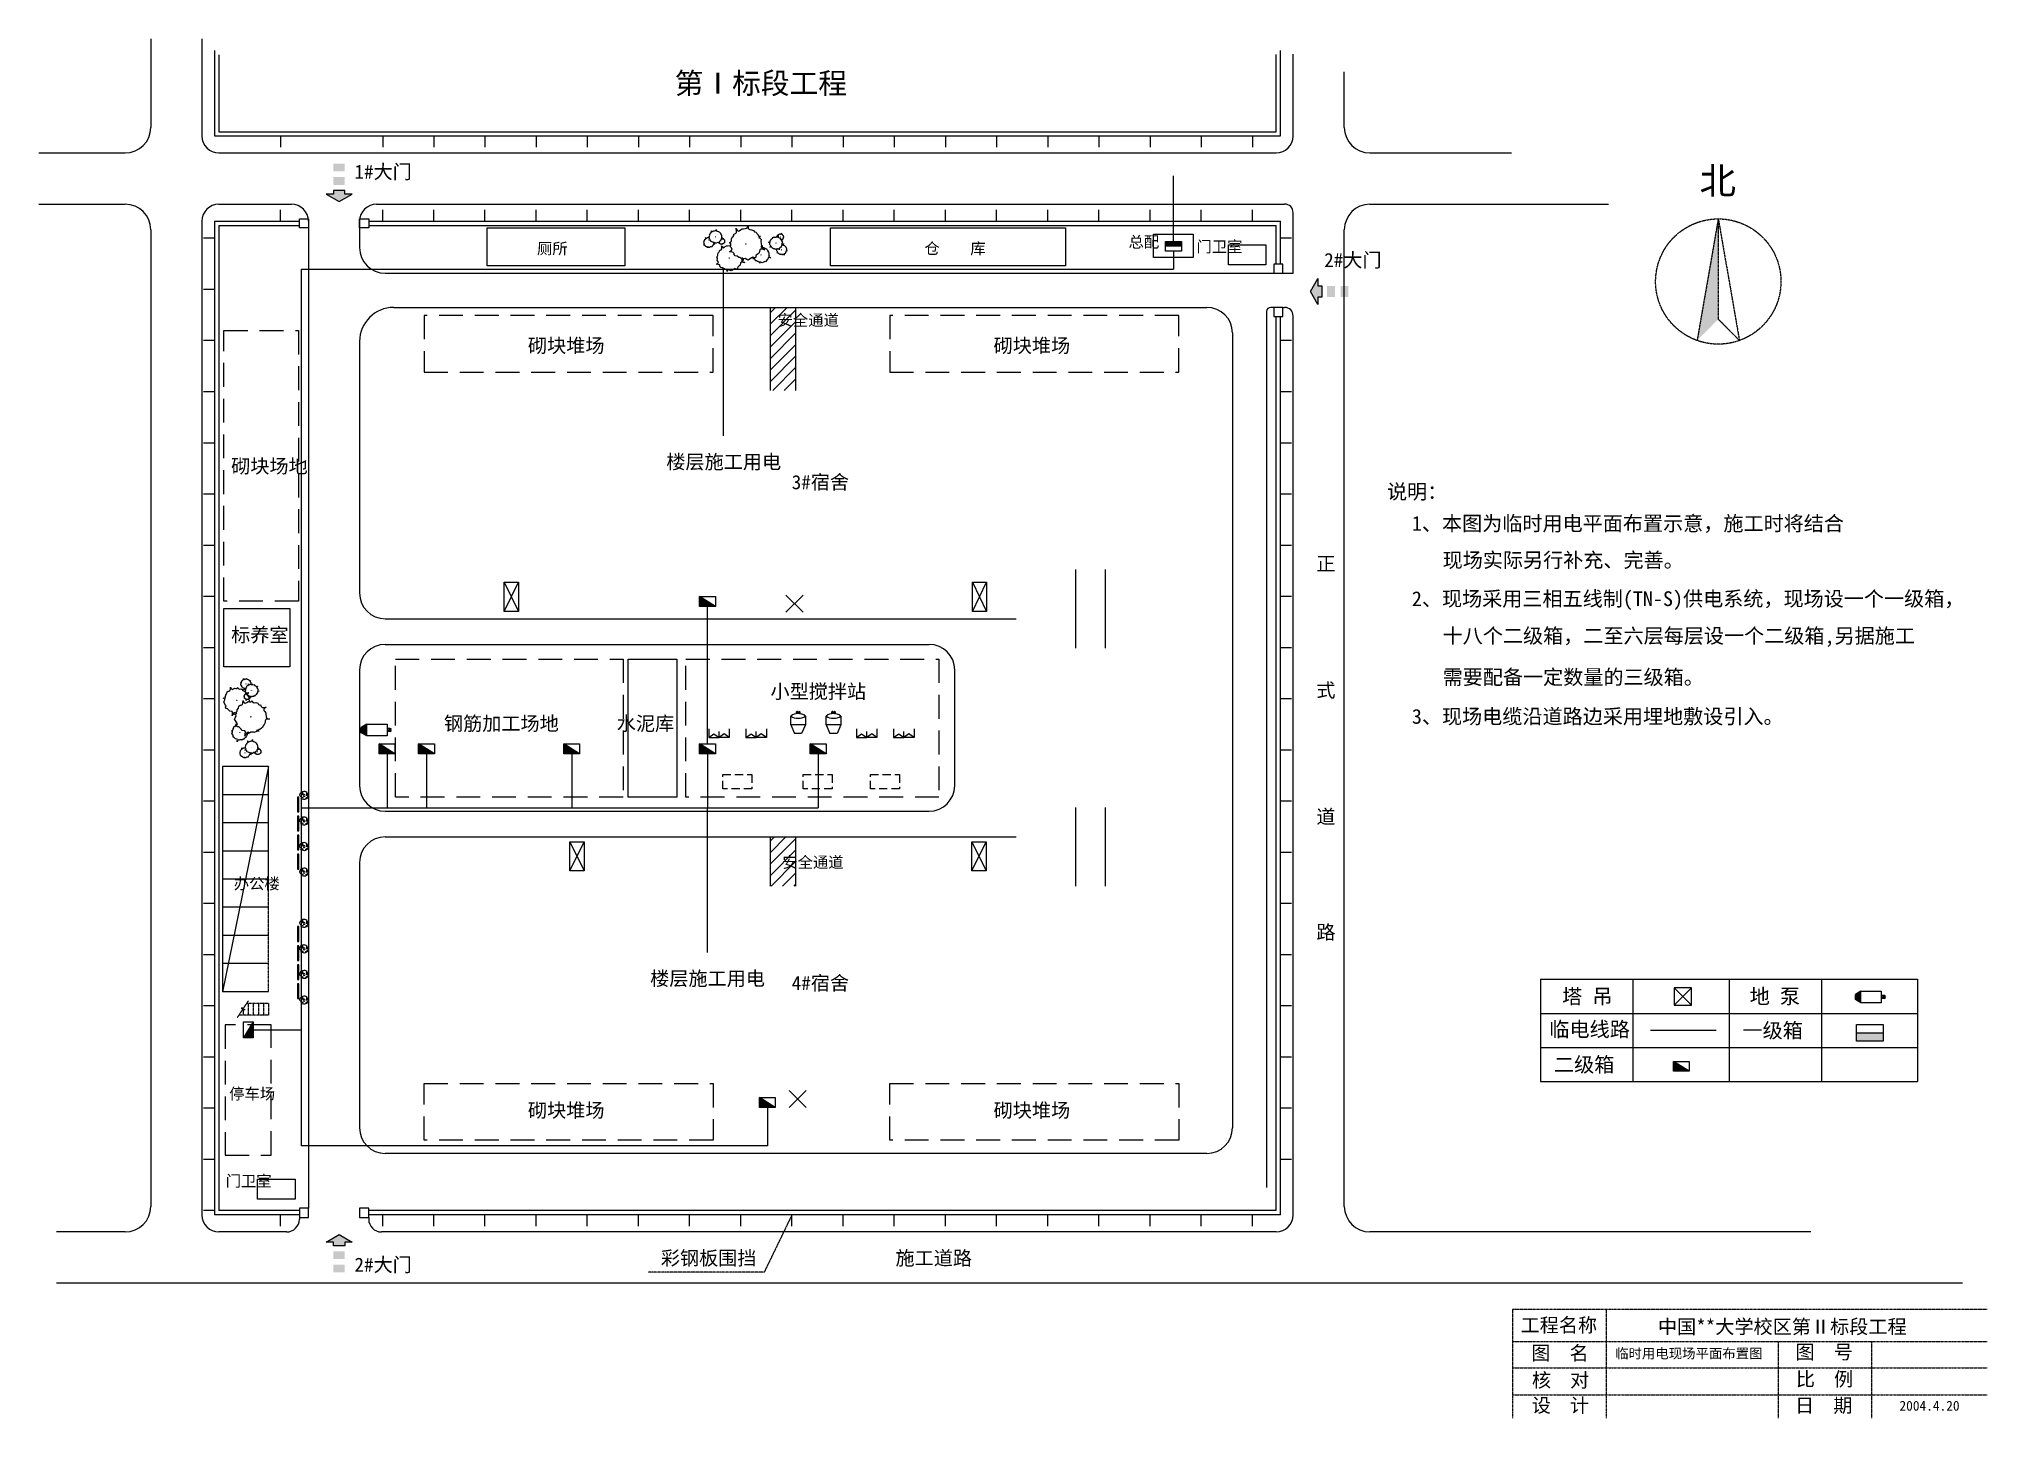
# Model space of a CAD drawing. Extents: x -337559 to 1065231, y 80891 to 497838.
# Drawn here: x 836745 to 1065231, y 336141 to 497838 of the extents above; entities that cross this region are included whole.
import ezdxf

# ---------------------------------------------------------------- set-up
doc = ezdxf.new("R2010")
doc.units = 0
for name, pattern in [('CENTER', [50.8, 31.75, -6.35, 6.35, -6.35]), ('DASHED', [19.05, 12.7, -6.35]), ('DASHED2', [9.525, 6.35, -3.175])]:
    doc.linetypes.add(name, pattern=pattern)
doc.layers.get('0').update_dxf_attribs({"linetype": 'CONTINUOUS'})
for name, color, linetype in [('LAYER3', 3, 'CONTINUOUS'), ('LUNKUO', 6, 'CONTINUOUS'), ('临电', 6, '电线'), ('周边', 7, 'CONTINUOUS'), ('围墙', 7, 'CONTINUOUS'), ('堆场', 7, 'DASHED'), ('塔吊机械', 1, 'CONTINUOUS'), ('墙基线', 7, 'CONTINUOUS'), ('拟建', 7, 'CONTINUOUS'), ('机械', 1, 'CONTINUOUS'), ('柱', 1, 'CONTINUOUS'), ('标注', 7, 'CONTINUOUS'), ('绿化', 3, 'CONTINUOUS'), ('道路', 8, 'CONTINUOUS')]:
    doc.layers.add(name, color=color, linetype=linetype)
doc.styles.add('文字', font='SimSun.ttf')
doc.linetypes.add('电线', pattern='A,0.5,-0.2,["V",STANDARD,S=0.1,R=0,X=-0.01,Y=-0.05],-0.25', length=0.95)
pattern_1 = [(45, (389205.8, -882519.9), (-673.5192, 673.5192), [])]

msp = doc.modelspace()

# ---------------------------------------------------------------- texts
at = {"linetype": 'CENTER', "style": '文字'}
for s, height, p in [('第Ⅰ标段工程', 2468.38, (911313.4, 491415.3)), ('1#大门', 1645.59, (873748.8, 481453.9)), ('北', 3134.4, (1031510.7, 479645)), ('厕所', 1316.47, (895161, 472616.6)), ('仓    库 ', 1316.47, (940602.9, 472616.6)), ('总配', 1316.47, (964543.6, 473386.2)), ('门卫室', 1316.47, (972513.9, 472831.2)), ('2#大门', 1645.59, (987489.2, 471094.5)), ('安全通道', 1316.47, (923377.9, 464206.1)), ('砌块堆场', 1645.59, (894102, 461066.3)), ('砌块堆场', 1645.59, (948720.2, 461066.3)), ('砌块场地', 1645.59, (859290.1, 446934)), ('楼层施工用电', 1645.59, (910324.9, 447433.9)), ('3#宿舍', 1645.59, (925033.8, 445050.7)), ('正', 1645.6, (986567.3, 435485.1)), ('标养室', 1645.59, (859290.1, 427142.3)), ('小型搅拌站', 1645.59, (922543.3, 420513)), ('式', 1645.6, (986567.3, 420656.2)), ('钢筋加工场地', 1645.59, (884249, 416754.3)), ('水泥库', 1645.59, (904516.6, 416754.3)), ('道', 1645.6, (986567.3, 405827.3)), ('安全通道', 1316.47, (923933.9, 400648.3)), ('路', 1645.6, (986567.3, 392287.9)), ('楼层施工用电', 1645.59, (908429.6, 386855.3)), ('4#宿舍', 1645.59, (925033.8, 386317.3)), ('停车场', 1316.47, (859055.9, 373504.2)), ('砌块堆场', 1645.59, (894102, 371402)), ('砌块堆场', 1645.59, (948720.2, 371402)), ('门卫室', 1316.47, (858647.4, 363275.3)), ('2#大门', 1645.59, (873748.8, 353298.3)), ('彩钢板围挡', 1645.59, (909680.4, 354070.9)), ('施工道路', 1645.59, (937202.5, 354070.9)), ('工程名称', 1645.59, (1010520, 346213)), ('中国**大学校区第Ⅱ标段工程', 1645.586, (1026630.6, 346034.7)), ('图  名', 1645.59, (1011774.2, 342940.7)), ('临时用电现场平面布置图', 1151.91, (1021611.1, 343134.1)), ('图  号', 1645.59, (1042767.3, 343060.6)), ('核  对', 1645.59, (1011850, 339753.4)), ('比  例', 1645.59, (1042807.7, 339883.7)), ('设  计', 1645.59, (1011824.7, 336807.1)), ('日  期', 1645.59, (1042708.1, 336802.3)), ('2004.4.20', 1151.91, (1054959, 337004.3))]:
    msp.add_text(s, height=height, dxfattribs=at).set_placement(p)
at = {"linetype": 'CENTER', "insert": (864983.5, 399458.6), "char_height": 1316.47, "width": 6475.664, "attachment_point": 3, "style": '文字'}
msp.add_mtext('办公楼', dxfattribs=at)
at = {"layer": '标注', "ltscale": 500, "style": '文字'}
for s, height, p in [('说明：', 1728.19, (994851.9, 443895.9)), ('1、本图为临时用电平面布置示意，施工时将结合', 1728.193, (997771.1, 440169.3)), ('现场实际另行补充、完善。', 1728.193, (1001379.9, 435874)), ('2、现场采用三相五线制(TN-S)供电系统，现场设一个一级箱，', 1728.193, (997771.1, 431345.5)), ('十八个二级箱，二至六层每层设一个二级箱,另据施工', 1728.193, (1001379.9, 426995.6)), ('需要配备一定数量的三级箱。', 1728.193, (1001379.9, 422150.3)), ('3、现场电缆沿道路边采用埋地敷设引入。', 1728.193, (997771.1, 417544.4))]:
    msp.add_text(s, height=height, dxfattribs=at).set_placement(p)
at = {"layer": '标注', "style": '文字'}
for s, p in [('塔 吊', (1015393.3, 384714.9)), ('地 泵', (1037388.6, 384714.9)), ('临电线路', (1013881.2, 380856.6)), ('一级箱', (1036536.6, 380714.9)), ('二级箱', (1014432.9, 376714.9))]:
    msp.add_text(s, height=1734.61, dxfattribs=at).set_placement(p)

# ---------------------------------------------------------------- blocks, each defined once
blk = doc.blocks.new('A$C466C0C2C')
at = {"layer": '机械'}
for p, q in [((0, 619), (250, 619)), ((0, 520), (250, 520)), ((83, 619), (83, 520)), ((100, 724), (422, 724)), ((100, 415), (422, 415)), ((250, 619), (250, 520)), ((422, 1139), (2397, 1139)), ((422, 0), (422, 1139)), ((2397, 0), (422, 0)), ((2397, 1139), (2937, 827)), ((2397, 1139), (2397, 0)), ((2397, 1139), (2397, 0)), ((2397, 0), (2937, 312)), ((2515, 1071), (2515, 68)), ((2617, 1012), (2617, 127)), ((2726, 949), (2726, 190)), ((2836, 885), (2836, 253)), ((2937, 827), (2937, 312))]:
    blk.add_line(p, q, dxfattribs=at)
for centre, start, end in [((100, 624), 90, 180), ((100, 515), 180, 270)]:
    blk.add_arc(centre, 100, start, end, dxfattribs=at)
blk = doc.blocks.new('A$C09D66538')
at = {"layer": '柱', "xscale": 1.5, "yscale": 1.5, "zscale": 1.5}
blk.add_blockref('A$C466C0C2C', (0, 0), dxfattribs=at)
blk = doc.blocks.new('A$C163C7220')
at = {"layer": 'LUNKUO', "ltscale": 2, "rotation": 359.999990026076}
blk.add_blockref('A$C09D66538', (0, 0), dxfattribs=at)
blk = doc.blocks.new('CLUMP_OF_TREES_OR_BUSHES_-')
for points in [[(-10.993, 56.487), (-9.228, 58.426), (-10.144, 63.512), (-8.923, 67.033), (-3.43, 69.772), (2.673, 72.119), (-2.82, 71.728), (-10.449, 71.728), (-13.195, 74.075), (-13.806, 83.073), (-16.857, 86.594), (-22.045, 92.071), (-22.961, 94.81), (-22.656, 98.722), (-28.759, 100.678), (-31.811, 99.113), (-35.472, 101.461), (-45.543, 109.676), (-49.815, 108.503), (-55.308, 106.155), (-59.58, 106.938), (-60.801, 113.98), (-63.242, 104.982), (-67.209, 106.938), (-70.872, 104.59), (-74.839, 104.982), (-80.637, 101.461), (-86.435, 101.069), (-90.402, 97.548), (-90.402, 94.419), (-93.454, 90.898), (-98.947, 90.115), (-105.66, 90.115), (-101.083, 87.768), (-98.031, 82.682), (-100.778, 77.596), (-103.829, 74.466), (-103.219, 69.772), (-104.134, 65.077), (-108.102, 62.73), (-104.439, 60.774), (-102.609, 55.297), (-103.829, 50.211), (-102.303, 44.342), (-98.947, 41.995), (-98.031, 38.865), (-98.031, 34.953), (-93.148, 32.606), (-90.707, 29.476), (-91.317, 22.434), (-93.454, 17.348), (-89.487, 21.26), (-85.519, 23.999), (-82.468, 23.216), (-78.806, 19.304), (-74.228, 15.783), (-69.956, 15.392), (-59.886, 12.653), (-58.254, 7.074)], [(59.448, 5.262), (60.936, 4.858), (62.652, -1.011), (63.415, 4.858), (64.178, 5.836), (66.848, 6.814), (69.709, 6.569), (73.905, 7.792), (76.385, 9.748), (79.627, 10.237), (81.153, 12.438), (84.014, 15.127), (84.205, 17.084), (85.158, 17.573), (88.591, 16.839), (85.73, 20.262), (88.591, 20.751), (89.545, 21.974), (90.689, 24.174), (91.452, 24.663), (90.499, 25.886), (91.261, 31.999), (92.596, 33.466), (92.024, 36.645), (92.787, 38.845), (96.22, 40.557), (100.035, 42.024), (96.602, 41.779), (91.834, 41.779), (90.117, 43.246), (89.736, 48.871), (87.828, 51.071), (84.586, 54.494), (84.014, 56.206), (84.205, 58.651), (80.39, 59.873), (78.483, 58.895), (76.194, 60.362), (69.9, 65.497), (67.23, 64.764), (63.797, 63.297), (61.126, 63.786), (60.364, 68.187), (58.838, 62.563), (56.358, 63.786), (54.07, 62.319), (51.59, 62.563), (47.966, 60.362), (44.343, 60.118), (41.863, 57.917), (41.863, 55.961), (39.956, 53.761), (36.523, 53.272), (32.327, 53.272), (35.187, 51.805), (36.641, 49.381)]]:
    blk.add_lwpolyline(points)
for points in [[(-4.577, 66.508), (-7.629, 55.261), (-12.588, 57.706), (-17.166, 54.772), (-22.125, 55.261), (-29.372, 50.86), (-36.62, 50.371), (-41.579, 45.969), (-41.579, 42.057), (-45.393, 37.656), (-52.259, 36.678), (-60.651, 36.678), (-54.93, 33.743), (-51.115, 27.386), (-54.548, 21.029), (-58.363, 17.116), (-57.6, 11.248), (-58.744, 5.38), (-63.703, 2.446), (-59.126, 0), (-56.837, -6.846), (-58.363, -13.203), (-56.455, -20.539), (-52.259, -23.473), (-51.115, -27.385), (-51.115, -32.275), (-45.012, -35.21), (-41.96, -39.122), (-42.723, -47.924), (-45.393, -54.282), (-40.434, -49.391), (-35.475, -45.968), (-31.661, -46.946), (-27.083, -51.837), (-21.362, -56.238), (-16.021, -56.727), (-3.433, -60.15), (0, -71.887), (1.526, -60.15), (3.052, -58.194), (8.392, -56.238), (14.114, -56.727), (22.506, -54.282), (27.465, -50.369), (33.949, -49.391), (37.001, -44.99), (42.723, -39.611), (43.104, -35.699), (45.012, -34.721), (51.878, -36.188), (46.156, -29.341), (51.878, -28.363), (53.785, -25.918), (56.074, -21.517), (57.6, -20.539), (55.692, -18.094), (57.218, -5.868), (59.888, -2.934), (58.744, 3.424), (60.27, 7.825), (67.136, 11.248), (74.765, 14.182), (67.899, 13.693), (58.363, 13.693), (54.93, 16.627), (54.167, 27.875), (50.352, 32.276), (43.867, 39.123), (42.723, 42.546), (43.104, 47.436), (35.475, 49.882), (31.661, 47.925), (27.083, 50.86), (14.495, 61.129), (9.155, 59.662), (2.289, 56.728), (-3.052, 57.706)], [(-58.055, 61.947), (-58.97, 60.774), (-57.139, 60.774)], [(-1.144, 1.468), (-2.289, 0), (0, 0)], [(62.08, 35.667), (61.508, 34.933), (62.652, 34.933)]]:
    blk.add_lwpolyline(points, close=True)
blk = doc.blocks.new('A$C7AB25CB9')
at = {"layer": 'LAYER3'}
for p, q in [((42, 1205), (807, 1177)), ((807, 1177), (99, 1328)), ((994, 266), (219, 274)), ((445, 91), (994, 266)), ((1105, 1773), (1462, 1084)), ((1590, 617), (1120, 0)), ((1287, 60), (1590, 617)), ((1462, 1084), (1415, 1636))]:
    blk.add_line(p, q, dxfattribs=at)
blk.add_circle((924, 873), 200, dxfattribs=at)
for start, end in [(159.4395, 222.05005), (76.77535, 150.94372), (240.41806, 284.14241), (295.3565, 55.35439)]:
    blk.add_arc((897, 885), 913, start, end, dxfattribs=at)
blk = doc.blocks.new('A$C3C6C44F6')
at = {"layer": '周边'}
h = blk.add_hatch(color=256, dxfattribs=at)
h.paths.add_polyline_path([(1986, 828), (786, 828), (786, 0), (1986, 0)])
h.paths.add_polyline_path([(786, 2266), (786, 1438), (1986, 1438), (1986, 2266)])
h.paths.add_polyline_path([(1986, 2844), (1986, 3244), (2771, 3244), (1386, 4044), (0, 3244), (786, 3244), (786, 2844)])
at = {"layer": '周边', "linetype": 'CONTINUOUS'}
blk.add_lwpolyline([(1986, 3244), (1986, 2844), (786, 2844), (786, 3244), (0, 3244), (1386, 4044), (2771, 3244), (1986, 3244)], dxfattribs=at)
blk = doc.blocks.new('7')
at = {"layer": '塔吊机械', "ltscale": 100}
for p, q in [((-768, 863), (-1790, 418)), ((-1790, -418), (-1790, 418)), ((-768, -863), (-768, 863)), ((-768, 863), (253, 863)), ((551, -138), (551, 132)), ((599, 180), (769, 180)), ((651, -29), (651, 23)), ((769, 71), (699, 71)), ((817, 132), (817, 119)), ((-768, -863), (-1790, -418)), ((253, -863), (-768, -863)), ((769, -186), (599, -186)), ((769, -77), (699, -77)), ((817, -125), (817, -138))]:
    blk.add_line(p, q, dxfattribs=at)
at = {"layer": '塔吊机械'}
for centre, radius, start, end in [((1597, 0), 1597, 147.30796, 212.69204), ((-848, 0), 1399, 321.93184, 38.06816), ((599, 132), 48, 90, 180), ((699, 23), 48, 90, 180), ((769, 132), 48, 0, 90), ((769, 119), 48, 270, 0), ((599, -138), 48, 180, 270), ((699, -29), 48, 180, 270), ((769, -125), 48, 0, 90), ((769, -138), 48, 270, 0)]:
    blk.add_arc(centre, radius, start, end, dxfattribs=at)

# ---------------------------------------------------------------- hatches: boundary and pattern name
at = {"linetype": 'CENTER'}
msp.add_hatch(color=256, dxfattribs=at).paths.add_polyline_path([(1033708.2, 476745.8), (1031224.9, 462483.2), (1033708.2, 464989.6)])
at = {"layer": '临电', "ltscale": 6000}
for points in [[(968864.6, 474106.7), (968864.6, 473528.7), (970733.7, 473528.7), (970733.7, 474106.7)], [(914209, 432467.4), (914209, 431311.5), (916078.1, 431311.5)], [(876632.6, 415185.2), (876632.6, 414029.3), (878501.7, 414029.3)], [(881257.6, 415185.2), (881257.6, 414029.3), (883126.7, 414029.3)], [(898294.1, 415185.2), (898294.1, 414029.3), (900163.1, 414029.3)], [(914209, 415185.2), (914209, 414029.3), (916078.1, 414029.3)], [(927215.1, 415185.2), (927215.1, 414029.3), (929084.2, 414029.3)], [(860716, 380713.6), (861872, 380713.6), (861872, 382582.6)], [(1053040.1, 380342.5), (1053040.1, 381305.7), (1049925, 381305.7), (1049925, 380342.5)], [(1028444.3, 377956.4), (1028444.3, 376800.5), (1030313.4, 376800.5)], [(921243.2, 373713.9), (921243.2, 372557.9), (923112.3, 372557.9)]]:
    msp.add_hatch(color=256, dxfattribs=at).paths.add_polyline_path(points)
at = {"layer": '绿化', "ltscale": 8000}
h = msp.add_hatch(dxfattribs=at)
h.set_pattern_fill('ANSI31', color=256, scale=300, style=0)
h.set_pattern_definition(pattern_1)
h.paths.add_polyline_path([(922535.9, 456605.7), (925535.9, 456605.7), (925535.9, 464179), (924223.1, 466370.6), (922535.9, 466370.6)])
h.paths.add_polyline_path([(925535.9, 466370.6), (924223.1, 466370.6), (925535.9, 464179)], flags=17)
h.paths.add_polyline_path([(924135.9, 462182.4), (926935.9, 462182.4), (926935.9, 461282.4), (924135.9, 461282.4)], flags=9)
h = msp.add_hatch(dxfattribs=at)
h.set_pattern_fill('ANSI31', color=256, scale=300, style=0)
h.set_pattern_definition(pattern_1)
h.paths.add_polyline_path([(922535.9, 398505.7), (925535.9, 398505.7), (925535.9, 404283.3), (922535.9, 404283.3)])

# ---------------------------------------------------------------- linework, layer by layer
at = {"linetype": 'CENTER'}
for p, q in [((1033708.2, 476745.8), (1031224.9, 462483.2)), ((1033708.2, 476745.8), (1033708.2, 464989.6)), ((1033708.2, 476745.8), (1036191.5, 462483.2)), ((1036191.5, 462483.2), (1033708.2, 464989.6)), ((863683.7, 386122.5), (863683.7, 399322.5)), ((860607.5, 384015.4), (859985.9, 383066)), ((860451.9, 384206.2), (860927.2, 384013.5)), ((860732.1, 384205.6), (860451.9, 384206.2)), ((860927.2, 384013.5), (860607.5, 384015.4)), ((860683.7, 384131.7), (860683.7, 383373.8)), ((861282.3, 385045.8), (860732.1, 384205.6)), ((863683.7, 384748.2), (861087.4, 384748.2)), ((861283.7, 384748.2), (861283.7, 383373.8)), ((861883.7, 384748.2), (861883.7, 383373.8)), ((862483.7, 384748.2), (862483.7, 383373.8)), ((863083.7, 384748.2), (863083.7, 383373.8)), ((863683.7, 384748.2), (863683.7, 383373.8)), ((863683.7, 383373.8), (860187.4, 383373.8)), ((925059.3, 359957.7), (921802.8, 353231.6)), ((921802.8, 353231.6), (908178.1, 353231.6)), ((1009577.2, 348920.2), (1065231.4, 348920.2)), ((1009577.2, 348920.2), (1009577.2, 336140.9)), ((1020554.2, 348920.2), (1020554.2, 336140.9)), ((1009577.2, 345109.5), (1065231.4, 345109.5)), ((1040739.6, 345109.5), (1040739.6, 336140.9)), ((1051692, 345109.5), (1051692, 336140.9)), ((1009577.2, 342011), (1065231.4, 342011)), ((1009577.2, 338875.2), (1065231.4, 338875.2))]:
    msp.add_line(p, q, dxfattribs=at)
for p, q in [((922535.9, 456605.7), (922535.9, 466370.6)), ((925535.9, 456605.7), (925535.9, 466370.6)), ((863683.7, 412522.5), (858283.7, 386122.5)), ((858283.7, 412522.5), (858283.7, 399322.5)), ((863683.7, 412522.5), (858283.7, 412522.5)), ((863683.7, 399322.5), (863683.7, 412522.5)), ((863683.7, 409222.5), (858283.7, 409222.5)), ((863683.7, 405922.5), (858283.7, 405922.5)), ((863683.7, 402622.5), (858283.7, 402622.5)), ((922535.9, 398505.7), (922535.9, 404283.3)), ((925535.9, 398505.7), (925535.9, 404283.3)), ((858283.7, 399322.5), (858283.7, 386122.5)), ((863683.7, 399322.5), (858283.7, 399322.5)), ((863683.7, 399322.5), (858283.7, 399322.5)), ((863683.7, 396022.5), (858283.7, 396022.5)), ((863683.7, 392722.5), (858283.7, 392722.5)), ((863683.7, 389422.5), (858283.7, 389422.5)), ((863683.7, 386122.5), (858283.7, 386122.5))]:
    msp.add_line(p, q)
msp.add_circle((1033708.2, 469398.3), 7347.5, dxfattribs=at)
at = {"layer": '临电', "ltscale": 6000}
for p, q in [((969799.1, 474106.7), (969799.1, 481774)), ((970733.7, 473528.7), (968864.6, 473528.7)), ((867493.5, 470861.9), (969799.1, 470861.9)), ((867493.5, 470861.9), (867493.5, 368075.4)), ((917038.8, 451293.2), (917038.8, 470861.9)), ((969799.1, 472950.8), (969799.1, 470861.9)), ((916078.1, 431311.5), (914209, 432467.4)), ((915143.5, 415185.2), (915143.5, 431311.5)), ((878501.7, 414029.3), (876632.6, 415185.2)), ((877567.2, 414029.3), (877567.2, 407689.8)), ((883126.7, 414029.3), (881257.6, 415185.2)), ((882192.1, 414029.3), (882192.1, 407689.8)), ((900163.1, 414029.3), (898294.1, 415185.2)), ((899228.6, 414029.3), (899228.6, 407689.8)), ((916078.1, 414029.3), (914209, 415185.2)), ((915143.5, 414029.3), (915143.5, 407689.8)), ((929084.2, 414029.3), (927215.1, 415185.2)), ((928149.7, 414029.3), (928149.7, 407689.8)), ((867493.5, 407689.8), (928149.7, 407689.8)), ((915143.5, 390714.6), (915143.5, 407689.8)), ((861872, 382582.6), (860716, 380713.6)), ((861872, 381648.1), (867493.5, 381648.1)), ((1025754.8, 381601.2), (1033445.1, 381601.2)), ((1049925, 381305.7), (1053040.1, 381305.7)), ((1030313.4, 376800.5), (1028444.3, 377956.4)), ((923112.3, 372557.9), (921243.2, 373713.9)), ((922177.8, 368075.4), (867493.5, 368075.4))]:
    msp.add_line(p, q, dxfattribs=at)
at = {"layer": '临电'}
msp.add_line((922177.8, 372557.9), (922177.8, 368075.4), dxfattribs=at)
at = {"layer": '临电', "ltscale": 6000}
for points in [[(970733.7, 472950.8), (968864.6, 472950.8), (968864.6, 474106.7), (970733.7, 474106.7)], [(914209, 432467.4), (916078.1, 432467.4), (916078.1, 431311.5), (914209, 431311.5)], [(876632.6, 415185.2), (878501.7, 415185.2), (878501.7, 414029.3), (876632.6, 414029.3)], [(881257.6, 415185.2), (883126.7, 415185.2), (883126.7, 414029.3), (881257.6, 414029.3)], [(898294.1, 415185.2), (900163.1, 415185.2), (900163.1, 414029.3), (898294.1, 414029.3)], [(914209, 415185.2), (916078.1, 415185.2), (916078.1, 414029.3), (914209, 414029.3)], [(927215.1, 415185.2), (929084.2, 415185.2), (929084.2, 414029.3), (927215.1, 414029.3)], [(860716, 380713.6), (860716, 382582.6), (861872, 382582.6), (861872, 380713.6)], [(1049925, 382269), (1053040.1, 382269), (1053040.1, 380342.5), (1049925, 380342.5)], [(1028444.3, 377956.4), (1030313.4, 377956.4), (1030313.4, 376800.5), (1028444.3, 376800.5)], [(921243.2, 373713.9), (923112.3, 373713.9), (923112.3, 372557.9), (921243.2, 372557.9)]]:
    msp.add_lwpolyline(points, close=True, dxfattribs=at)
at = {"layer": '周边'}
for p, q in [((1012869.3, 387587.9), (1057076.7, 387587.9)), ((1012869.3, 387587.9), (1012869.3, 383587.9)), ((1012869.3, 387587.9), (1012869.3, 375587.9)), ((1023706.5, 387587.9), (1023706.5, 375587.9)), ((1034973, 387587.9), (1034973, 375587.9)), ((1045810.2, 387587.9), (1045810.2, 375587.9)), ((1045810.2, 387587.9), (1045810.2, 383587.9)), ((1045810.2, 387587.9), (1045810.2, 383587.9)), ((1057076.7, 387587.9), (1057076.7, 375587.9)), ((1012869.3, 383587.9), (1034973, 383587.9)), ((1012869.3, 383587.9), (1034973, 383587.9)), ((1034973, 383587.9), (1057076.7, 383587.9)), ((1034973, 383587.9), (1057076.7, 383587.9)), ((1012869.3, 379587.9), (1034973, 379587.9)), ((1034973, 379587.9), (1057076.7, 379587.9)), ((1012869.3, 375587.9), (1034973, 375587.9)), ((1034973, 375587.9), (1057076.7, 375587.9))]:
    msp.add_line(p, q, dxfattribs=at)
for points in [[(889322.7, 475686.3), (905462.8, 475686.3), (905462.8, 471252), (889322.7, 471252)], [(929563.5, 475686.3), (957141.1, 475686.3), (957141.1, 471252), (929563.5, 471252)], [(967477.3, 474940.4), (972121, 474940.4), (972121, 472207.7), (967477.3, 472207.7)], [(980657.4, 471363.3), (976256.4, 471363.3), (976256.4, 473702.2), (980657.4, 473702.2)], [(866180.3, 424235.9), (858432.8, 424235.9), (858432.8, 431059), (866180.3, 431059)], [(905851, 425124.3), (911569.8, 425124.3), (911569.8, 408954.1), (905851, 408954.1)], [(866791, 361807.3), (862390, 361807.3), (862390, 364146.2), (866791, 364146.2)]]:
    msp.add_lwpolyline(points, close=True, dxfattribs=at)
at = {"layer": '围墙'}
for p, q in [((857350.9, 496490), (857350.9, 486461.5)), ((857850.9, 495990), (857850.9, 486961.5)), ((981848.5, 486961.5), (981848.5, 496000.7)), ((982348.5, 486461.5), (982348.5, 496500.7)), ((857850.9, 486961.5), (981848.5, 486961.5)), ((857350.9, 486461.5), (982348.5, 486461.5)), ((865059.3, 486461.5), (865059.3, 485140.8)), ((877059.3, 486461.5), (877059.3, 485140.8)), ((883059.3, 486461.5), (883059.3, 485140.8)), ((889059.3, 486461.5), (889059.3, 485140.8)), ((895059.3, 486461.5), (895059.3, 485140.8)), ((901059.3, 486461.5), (901059.3, 485140.8)), ((907059.3, 486461.5), (907059.3, 485140.8)), ((913059.3, 486461.5), (913059.3, 485140.8)), ((919059.3, 486461.5), (919059.3, 485140.8)), ((925059.3, 486461.5), (925059.3, 485140.8)), ((931059.3, 486461.5), (931059.3, 485140.8)), ((937059.3, 486461.5), (937059.3, 485140.8)), ((943059.3, 486461.5), (943059.3, 485140.8)), ((949059.3, 486461.5), (949059.3, 485140.8)), ((955059.3, 486461.5), (955059.3, 485140.8)), ((961059.3, 486461.5), (961059.3, 485140.8)), ((967059.3, 486461.5), (967059.3, 485140.8)), ((973059.3, 486461.5), (973059.3, 485140.8)), ((979059.3, 486461.5), (979059.3, 485140.8)), ((865059.3, 476470.7), (865059.3, 477791.4)), ((877059.3, 476470.7), (877059.3, 477791.4)), ((883059.3, 476470.7), (883059.3, 477791.4)), ((889059.3, 476470.7), (889059.3, 477791.4)), ((895059.3, 476470.7), (895059.3, 477791.4)), ((901059.3, 476470.7), (901059.3, 477791.4)), ((907059.3, 476470.7), (907059.3, 477791.4)), ((913059.3, 476470.7), (913059.3, 477791.4)), ((919059.3, 476470.7), (919059.3, 477791.4)), ((925059.3, 476470.7), (925059.3, 477791.4)), ((931059.3, 476470.7), (931059.3, 477791.4)), ((937059.3, 476470.7), (937059.3, 477791.4)), ((943059.3, 476470.7), (943059.3, 477791.4)), ((949059.3, 476470.7), (949059.3, 477791.4)), ((955059.3, 476470.7), (955059.3, 477791.4)), ((961059.3, 476470.7), (961059.3, 477791.4)), ((967059.3, 476470.7), (967059.3, 477791.4)), ((973059.3, 476470.7), (973059.3, 477791.4)), ((979059.3, 476470.7), (979059.3, 477791.4)), ((857350.9, 476470.7), (857350.9, 359957.7)), ((857350.9, 476470.7), (867284.3, 476470.7)), ((857850.9, 475970.7), (857850.9, 360457.7)), ((857850.9, 475970.7), (867284.3, 475970.7)), ((875417.5, 476470.7), (982348.5, 476470.7)), ((875417.5, 475970.7), (981848.5, 475970.7)), ((981848.5, 471437.2), (981848.5, 475970.7)), ((982348.5, 471437.2), (982348.5, 476470.7)), ((856030.2, 474503.7), (857350.9, 474503.7)), ((982348.5, 474503.7), (983669.2, 474503.7)), ((856030.2, 468503.7), (857350.9, 468503.7)), ((981848.5, 360457.7), (981848.5, 465304.1)), ((982348.5, 359957.7), (982348.5, 465304.1)), ((856030.2, 462503.7), (857350.9, 462503.7)), ((982348.5, 462503.7), (983669.2, 462503.7)), ((856030.2, 456503.7), (857350.9, 456503.7)), ((982348.5, 456503.7), (983669.2, 456503.7)), ((856030.2, 450503.7), (857350.9, 450503.7)), ((982348.5, 450503.7), (983669.2, 450503.7)), ((856030.2, 444503.7), (857350.9, 444503.7)), ((982348.5, 444503.7), (983669.2, 444503.7)), ((856030.2, 438503.7), (857350.9, 438503.7)), ((982348.5, 438503.7), (983669.2, 438503.7)), ((856030.2, 432503.7), (857350.9, 432503.7)), ((982348.5, 432503.7), (983669.2, 432503.7)), ((856030.2, 426503.7), (857350.9, 426503.7)), ((982348.5, 426503.7), (983669.2, 426503.7)), ((856030.2, 420503.7), (857350.9, 420503.7)), ((982348.5, 420503.7), (983669.2, 420503.7)), ((856030.2, 414503.7), (857350.9, 414503.7)), ((982348.5, 414503.7), (983669.2, 414503.7)), ((856030.2, 408503.7), (857350.9, 408503.7)), ((982348.5, 408503.7), (983669.2, 408503.7)), ((856030.2, 402503.7), (857350.9, 402503.7)), ((982348.5, 402503.7), (983669.2, 402503.7)), ((856030.2, 396503.7), (857350.9, 396503.7)), ((982348.5, 396503.7), (983669.2, 396503.7)), ((856030.2, 390503.7), (857350.9, 390503.7)), ((982348.5, 390503.7), (983669.2, 390503.7)), ((856030.2, 384503.7), (857350.9, 384503.7)), ((982348.5, 384503.7), (983669.2, 384503.7)), ((856030.2, 378503.7), (857350.9, 378503.7)), ((982348.5, 378503.7), (983669.2, 378503.7)), ((856030.2, 372503.7), (857350.9, 372503.7)), ((982348.5, 372503.7), (983669.2, 372503.7)), ((856030.2, 366503.7), (857350.9, 366503.7)), ((982348.5, 366503.7), (983669.2, 366503.7)), ((856030.2, 360503.7), (857350.9, 360503.7)), ((867284.3, 359957.7), (857350.9, 359957.7)), ((867284.3, 360457.7), (857850.9, 360457.7)), ((865059.3, 358637), (865059.3, 359957.7)), ((981848.5, 360457.7), (875417.5, 360457.7)), ((982348.5, 359957.7), (875417.5, 359957.7)), ((877059.3, 358637), (877059.3, 359957.7)), ((883059.3, 358637), (883059.3, 359957.7)), ((889059.3, 358637), (889059.3, 359957.7)), ((895059.3, 358637), (895059.3, 359957.7)), ((901059.3, 358637), (901059.3, 359957.7)), ((907059.3, 358637), (907059.3, 359957.7)), ((913059.3, 358637), (913059.3, 359957.7)), ((919059.3, 358637), (919059.3, 359957.7)), ((925059.3, 358637), (925059.3, 359957.7)), ((931059.3, 358637), (931059.3, 359957.7)), ((937059.3, 358637), (937059.3, 359957.7)), ((943059.3, 358637), (943059.3, 359957.7)), ((949059.3, 358637), (949059.3, 359957.7)), ((955059.3, 358637), (955059.3, 359957.7)), ((961059.3, 358637), (961059.3, 359957.7)), ((967059.3, 358637), (967059.3, 359957.7)), ((973059.3, 358637), (973059.3, 359957.7)), ((979059.3, 358637), (979059.3, 359957.7))]:
    msp.add_line(p, q, dxfattribs=at)
for points in [[(867284.3, 476754.3), (868350.9, 476754.3), (868350.9, 475687.7), (867284.3, 475687.7)], [(874350.9, 476754.3), (875417.5, 476754.3), (875417.5, 475687.7), (874350.9, 475687.7)], [(982636.3, 470370.6), (982636.3, 471437.2), (981569.7, 471437.2), (981569.7, 470370.6)], [(982636.3, 465304.1), (982636.3, 466370.6), (981569.7, 466370.6), (981569.7, 465304.1)], [(867284.3, 359670.9), (868350.9, 359670.9), (868350.9, 360737.5), (867284.3, 360737.5)], [(874350.9, 359670.9), (875417.5, 359670.9), (875417.5, 360737.5), (874350.9, 360737.5)]]:
    msp.add_lwpolyline(points, close=True, dxfattribs=at)
at = {"layer": '围墙', "color": 4, "linetype": 'DASHED2', "ltscale": 150}
for points in [[(916948.9, 411585.5), (920361.8, 411585.5), (920361.8, 409905.1), (916948.9, 409905.1)], [(926363.2, 411585.5), (929776.1, 411585.5), (929776.1, 409905.1), (926363.2, 409905.1)], [(934259.1, 411585.5), (937671.9, 411585.5), (937671.9, 409905.1), (934259.1, 409905.1)]]:
    msp.add_lwpolyline(points, close=True, dxfattribs=at)
at = {"layer": '堆场', "ltscale": 220}
for points in [[(881916.8, 458784.5), (915809.1, 458784.5), (915809.1, 465424.2), (881916.8, 465424.2)], [(936535, 458784.5), (970427.3, 458784.5), (970427.3, 465424.2), (936535, 465424.2)], [(858432.8, 463649.5), (867202.4, 463649.5), (867202.4, 431907.5), (858432.8, 431907.5)], [(905258.8, 408954.1), (878556, 408954.1), (878556, 425124.3), (905258.8, 425124.3)], [(942288.6, 408954.1), (912618.6, 408954.1), (912618.6, 425124.3), (942288.6, 425124.3)], [(858594, 382226.1), (858594, 366975.4), (863994, 366975.4), (863994, 382226.1)], [(881916.8, 375356.9), (915809.1, 375356.9), (915809.1, 368717.1), (881916.8, 368717.1)], [(936535, 375356.9), (970427.3, 375356.9), (970427.3, 368717.1), (936535, 368717.1)]]:
    msp.add_lwpolyline(points, close=True, dxfattribs=at)
at = {"layer": '塔吊机械', "color": 6, "ltscale": 100}
for p, q in [((891322.8, 434135.7), (893003.2, 430722.8)), ((891322.8, 430722.8), (893003.2, 434135.7)), ((946218.5, 434135.7), (947898.8, 430722.8)), ((946218.5, 430722.8), (947898.8, 434135.7)), ((899018.1, 400283.3), (900698.5, 403696.1)), ((899018.1, 403696.1), (900698.5, 400283.3)), ((946148.7, 403696.1), (947829.1, 400283.3)), ((946148.7, 400283.3), (947829.1, 403696.1))]:
    msp.add_line(p, q, dxfattribs=at)
at = {"layer": '塔吊机械'}
for p, q in [((926361.1, 432635.7), (924361.1, 430635.7)), ((926361.1, 430635.7), (924361.1, 432635.7)), ((1028549.7, 384569), (1030549.7, 386569)), ((1030549.7, 384569), (1028549.7, 386569)), ((926746.2, 374535.7), (924746.2, 372535.7)), ((926746.2, 372535.7), (924746.2, 374535.7))]:
    msp.add_line(p, q, dxfattribs=at)
at = {"layer": '塔吊机械', "ltscale": 100}
for p, q in [((915310.2, 416936.1), (915310.2, 415935.8)), ((915310.2, 415935.8), (915909, 416367.8)), ((915310.2, 415935.8), (916507.8, 415935.8)), ((915909, 416367.8), (916507.8, 415935.8)), ((916507.8, 415935.8), (916507.8, 416631.3)), ((917106.6, 416367.8), (916507.8, 415935.8)), ((917705.4, 415935.8), (916507.8, 415935.8)), ((917705.4, 415935.8), (917106.6, 416367.8)), ((917705.4, 416936.1), (917705.4, 415935.8)), ((919663.5, 416936.1), (919663.5, 415935.8)), ((919663.5, 415935.8), (920262.3, 416367.8)), ((919663.5, 415935.8), (920861.1, 415935.8)), ((920262.3, 416367.8), (920861.1, 415935.8)), ((920861.1, 415935.8), (920861.1, 416631.3)), ((921459.9, 416367.8), (920861.1, 415935.8)), ((922058.7, 415935.8), (920861.1, 415935.8)), ((922058.7, 415935.8), (921459.9, 416367.8)), ((922058.7, 416936.1), (922058.7, 415935.8)), ((932630.5, 416936.1), (932630.5, 415935.8)), ((932630.5, 415935.8), (933229.3, 416367.8)), ((932630.5, 415935.8), (933828.1, 415935.8)), ((933229.3, 416367.8), (933828.1, 415935.8)), ((933828.1, 415935.8), (933828.1, 416631.3)), ((934426.9, 416367.8), (933828.1, 415935.8)), ((935025.7, 415935.8), (933828.1, 415935.8)), ((935025.7, 415935.8), (934426.9, 416367.8)), ((935025.7, 416936.1), (935025.7, 415935.8)), ((936983.8, 416936.1), (936983.8, 415935.8)), ((936983.8, 415935.8), (937582.6, 416367.8)), ((936983.8, 415935.8), (938181.4, 415935.8)), ((937582.6, 416367.8), (938181.4, 415935.8)), ((938181.4, 415935.8), (938181.4, 416631.3)), ((938780.2, 416367.8), (938181.4, 415935.8)), ((939379, 415935.8), (938181.4, 415935.8)), ((939379, 415935.8), (938780.2, 416367.8)), ((939379, 416936.1), (939379, 415935.8))]:
    msp.add_line(p, q, dxfattribs=at)
at = {"layer": '塔吊机械', "color": 6}
for points in [[(891322.8, 430722.8), (891322.8, 434135.7), (893003.2, 434135.7), (893003.2, 430722.8)], [(946218.5, 430722.8), (946218.5, 434135.7), (947898.8, 434135.7), (947898.8, 430722.8)], [(899018.1, 400283.3), (899018.1, 403696.1), (900698.5, 403696.1), (900698.5, 400283.3)], [(946148.7, 400283.3), (946148.7, 403696.1), (947829.1, 403696.1), (947829.1, 400283.3)]]:
    msp.add_lwpolyline(points, close=True, dxfattribs=at)
at = {"layer": '塔吊机械'}
msp.add_lwpolyline([(1028549.7, 386569), (1028549.7, 384569), (1030549.7, 384569), (1030549.7, 386569)], close=True, dxfattribs=at)
at = {"layer": '墙基线'}
for p, q in [((958350.9, 426405.7), (958350.9, 435635.7)), ((961835.9, 426405.7), (961835.9, 435635.7)), ((958350.9, 398505.7), (958350.9, 407735.7)), ((961835.9, 398505.7), (961835.9, 407735.7))]:
    msp.add_line(p, q, dxfattribs=at)
at = {"layer": '绿化', "ltscale": 8000}
for points in [[(867069.4, 408949.8), (867069.4, 407219.7), (867242.2, 407219.7), (867242.2, 408949.8)], [(867069.4, 406705.1), (867069.4, 404974.9), (867242.2, 404974.9), (867242.2, 406705.1)], [(867069.4, 404489.5), (867069.4, 402759.3), (867242.2, 402759.3), (867242.2, 404489.5)], [(867069.4, 402244.8), (867069.4, 400514.6), (867242.2, 400514.6), (867242.2, 402244.8)], [(867069.4, 393757.8), (867069.4, 392027.6), (867242.2, 392027.6), (867242.2, 393757.8)], [(867069.4, 391513.1), (867069.4, 389782.9), (867242.2, 389782.9), (867242.2, 391513.1)], [(867069.4, 389297.5), (867069.4, 387567.3), (867242.2, 387567.3), (867242.2, 389297.5)], [(867069.4, 387052.7), (867069.4, 385322.6), (867242.2, 385322.6), (867242.2, 387052.7)]]:
    msp.add_lwpolyline(points, close=True, dxfattribs=at)
at = {"layer": '道路'}
for p, q in [((849850.9, 497838), (849850.9, 487470.7)), ((855850.9, 497838), (855850.9, 486470.7)), ((983848.5, 486470.7), (983848.5, 496041.3)), ((989848.5, 487470.7), (989848.5, 494000.2)), ((836744.9, 484470.7), (846850.9, 484470.7)), ((857850.9, 484470.7), (981848.5, 484470.7)), ((992848.5, 484470.7), (1009439.2, 484470.7)), ((836744.9, 478470.7), (846850.9, 478470.7)), ((857850.9, 478470.7), (866350.9, 478470.7)), ((876350.9, 478470.7), (982848.5, 478470.7)), ((992848.5, 478470.7), (1020847.5, 478470.7)), ((849850.9, 475470.7), (849850.9, 360957.7)), ((855850.9, 476470.7), (855850.9, 359957.7)), ((868350.9, 476470.7), (868350.9, 360737.5)), ((874350.9, 476470.7), (874350.9, 473370.6)), ((983848.5, 470370.6), (983848.5, 477470.7)), ((989848.5, 360957.7), (989848.5, 475470.7)), ((877350.9, 470370.6), (981569.7, 470370.6)), ((982636.3, 470370.6), (982848.5, 470370.6)), ((982636.3, 470370.6), (983848.5, 470370.6)), ((878350.9, 466370.6), (973720.9, 466370.6)), ((981569.7, 466370.6), (981220.9, 466370.6)), ((982636.3, 466370.6), (982848.5, 466370.6)), ((980720.9, 465870.6), (980720.9, 363170.7)), ((983848.5, 359957.7), (983848.5, 465370.6)), ((874350.9, 462370.6), (874350.9, 432858.1)), ((976720.9, 463370.6), (976720.9, 370170.7)), ((877350.9, 429858.1), (951371, 429858.1)), ((877350.9, 426858.1), (941149.4, 426858.1)), ((874350.9, 423858.1), (874350.9, 410283.3)), ((944149.4, 410283.3), (944149.4, 423858.1)), ((877350.9, 407283.3), (941149.4, 407283.3)), ((877350.9, 404283.3), (951371, 404283.3)), ((877350.9, 404283.3), (951371, 404283.3)), ((874350.9, 401283.3), (874350.9, 370170.7)), ((973720.9, 367170.7), (877350.9, 367170.7)), ((867284.3, 359670.9), (867284.3, 359457.7)), ((875417.5, 359670.9), (875417.5, 359457.7)), ((846850.9, 357957.7), (838802.2, 357957.7)), ((865784.3, 357957.7), (857850.9, 357957.7)), ((981848.5, 357957.7), (876917.5, 357957.7)), ((1044554.9, 357957.7), (992848.5, 357957.7)), ((1062371.8, 351957.7), (838802.2, 351957.7))]:
    msp.add_line(p, q, dxfattribs=at)
for centre, radius, start, end in [((846850.9, 487470.7), 3000, 270, 0), ((992848.5, 487470.7), 3000, 180, 270), ((857850.9, 486470.7), 2000, 180, 270), ((981848.5, 486470.7), 2000, 270, 0), ((846850.9, 475470.7), 3000, 0, 90), ((857850.9, 476470.7), 2000, 90, 180), ((866350.9, 476470.7), 2000, 0, 90), ((876350.9, 476470.7), 2000, 90, 180), ((982848.5, 477470.7), 1000, 0, 90), ((992848.5, 475470.7), 3000, 90, 180), ((877350.9, 473370.6), 3000, 180, 270), ((878350.9, 462370.6), 4000, 90, 180), ((973720.9, 463370.6), 3000, 0, 90), ((981220.9, 465870.6), 500, 90, 180), ((982848.5, 465370.6), 1000, 360, 90), ((877350.9, 432858.1), 3000, 180, 270), ((877350.9, 423858.1), 3000, 90, 180), ((941149.4, 423858.1), 3000, 0, 90), ((877350.9, 410283.3), 3000, 180, 270), ((941149.4, 410283.3), 3000, 270, 0), ((877350.9, 401283.3), 3000, 90, 180), ((877350.9, 370170.7), 3000, 180, 270), ((973720.9, 370170.7), 3000, 270, 0), ((846850.9, 360957.7), 3000, 270, 0), ((857850.9, 359957.7), 2000, 180, 270), ((865784.3, 359457.7), 1500, 270, 0), ((876917.5, 359457.7), 1500, 180, 270), ((981848.5, 359957.7), 2000, 270, 360), ((992848.5, 360957.7), 3000, 180, 270)]:
    msp.add_arc(centre, radius, start, end, dxfattribs=at)

# ---------------------------------------------------------------- block references
at = {"layer": '堆场', "ltscale": 2, "yscale": 1.100000000093132, "zscale": 1.1}
for p, xscale, rotation in [((870421.7, 483216.9), -1.099999999976735, 180.0000105023861), ((990322.8, 466707), 1.099999999976735, 89.99998949761392), ((870421.7, 353208.3), 1.099999999976735, 359.999989497614)]:
    msp.add_blockref('A$C3C6C44F6', p, dxfattribs=dict(at, xscale=xscale, rotation=rotation))
at = {"layer": '堆场', "rotation": 90}
for p in [(925782, 418190.3), (929927.4, 418190.3)]:
    msp.add_blockref('7', p, dxfattribs=at)
at = {"layer": '拟建', "xscale": 0.800000011920929, "yscale": 0.800000011920929, "zscale": 0.8, "rotation": 180}
for p in [(878073.1, 417492.3), (1053324.6, 386191.9)]:
    msp.add_blockref('A$C163C7220', p, dxfattribs=at)
at = {"layer": '绿化'}
for p, xscale, yscale, zscale, rotation in [((916092, 474640.4), -12.19200003717135, 12.19200002029538, 12.192, 173.6494274050559), ((919682.2, 473805.3), -30.48000009292839, 30.48000005073845, 30.48, 173.6494274050559), ((923189.6, 473905.2), -12.19200003717135, 12.19200002029538, 12.192, 263.6494274050559), ((861689.1, 421446.8), -12.19200003717135, 12.19200002029538, 12.192, 83.64942740505586), ((861589.2, 418317.6), -30.48000009292839, 30.48000005073845, 30.48, 83.64942740505586), ((861689.1, 414810.2), -12.19200003717135, 12.19200002029538, 12.192, 173.6494274050559)]:
    msp.add_blockref('CLUMP_OF_TREES_OR_BUSHES_-', p, dxfattribs=dict(at, xscale=xscale, yscale=yscale, zscale=zscale, rotation=rotation))
at = {"layer": '绿化', "ltscale": 8000, "xscale": -0.540000000083819, "yscale": 0.5399999999441206, "zscale": 0.5399999999999999, "rotation": 90}
for p in [(868323.7, 409640.8), (868323.7, 406640.8), (868323.7, 403640.8), (868323.7, 400640.8), (868323.7, 394640.8), (868323.7, 391640.8), (868323.7, 388640.8), (868323.7, 385640.8)]:
    msp.add_blockref('A$C7AB25CB9', p, dxfattribs=at)

msp.set_redraw_order([(e.dxf.handle, doc.entitydb.next_handle()) for e in msp.query("TEXT MTEXT ATTDEF DIMENSION ARC_DIMENSION")])  # texts and dimensions are drawn at this point

doc.saveas('drawing.dxf')
